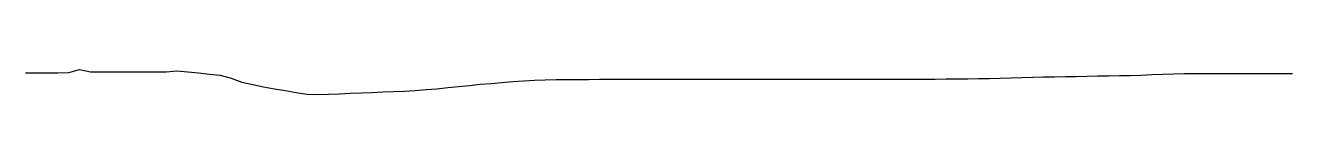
# Model space of a CAD drawing. Header units: metres. Extents: x -148477 to 168932, y -55673 to -2736.
# Drawn here: x -58527 to -57357, y -20618 to -20595 of the extents above; entities that cross this region are included whole.
import ezdxf

# ---------------------------------------------------------------- set-up
doc = ezdxf.new("R2010")
doc.units = ezdxf.units.M

msp = doc.modelspace()

# ---------------------------------------------------------------- linework, layer by layer
at = {"color": 6, "linetype": 'Continuous', "lineweight": -3, "ltscale": 0.5}
for p, q in [((-58527.3327, -20597.8189), (-58517.3327, -20597.7989)), ((-58517.3327, -20597.7989), (-58507.3327, -20597.6789)), ((-58507.3327, -20597.6789), (-58497.3327, -20597.5989)), ((-58497.3327, -20597.5989), (-58487.3327, -20597.5789)), ((-58487.3327, -20597.5789), (-58477.3327, -20594.5989)), ((-58477.3327, -20594.5989), (-58467.3327, -20596.9489)), ((-58467.3327, -20596.9489), (-58457.3327, -20596.8989)), ((-58457.3327, -20596.8989), (-58447.3327, -20596.8389)), ((-58447.3327, -20596.8389), (-58437.3327, -20596.8189)), ((-58437.3327, -20596.8189), (-58427.3327, -20596.7989)), ((-58427.3327, -20596.7989), (-58417.3327, -20596.7889)), ((-58417.3327, -20596.7889), (-58407.3327, -20596.7889)), ((-58407.3327, -20596.7889), (-58397.3327, -20596.7989)), ((-58397.3327, -20596.7989), (-58387.3327, -20595.9989)), ((-58387.3327, -20595.9989), (-58377.3327, -20596.8289)), ((-58377.3327, -20596.8289), (-58367.3327, -20597.8289)), ((-58367.3327, -20597.8289), (-58357.3327, -20598.8689)), ((-58357.3327, -20598.8689), (-58347.3327, -20599.7489)), ((-58347.3327, -20599.7489), (-58337.3327, -20602.8089)), ((-58337.3327, -20602.8089), (-58327.3327, -20606.5289)), ((-57997.3327, -20603.7489), (-57987.3327, -20603.6989)), ((-57987.3327, -20603.6989), (-57977.3327, -20603.6489)), ((-57977.3327, -20603.6489), (-57967.3327, -20603.6089)), ((-57967.3327, -20603.6089), (-57957.3327, -20603.5789)), ((-57957.3327, -20603.5789), (-57947.3327, -20603.5689)), ((-57947.3327, -20603.5689), (-57937.3327, -20603.5089)), ((-57937.3327, -20603.5089), (-57927.3327, -20603.5389)), ((-57927.3327, -20603.5389), (-57917.3327, -20603.4989)), ((-57917.3327, -20603.4989), (-57907.3327, -20603.5689)), ((-57907.3327, -20603.5689), (-57897.3327, -20603.5289)), ((-57897.3327, -20603.5289), (-57887.3327, -20603.5789)), ((-57887.3327, -20603.5789), (-57877.3327, -20603.6189)), ((-57877.3327, -20603.6189), (-57867.3327, -20603.6589)), ((-57867.3327, -20603.6589), (-57857.3327, -20603.6589)), ((-57857.3327, -20603.6589), (-57847.3327, -20603.6689)), ((-57847.3327, -20603.6689), (-57837.3327, -20603.7289)), ((-57767.3327, -20603.7389), (-57757.3327, -20603.6989)), ((-57757.3327, -20603.6989), (-57747.3327, -20603.7089)), ((-57747.3327, -20603.7089), (-57737.3327, -20603.6289)), ((-57737.3327, -20603.6289), (-57727.3327, -20603.5889)), ((-57727.3327, -20603.5889), (-57717.3327, -20603.5689)), ((-57717.3327, -20603.5689), (-57707.3327, -20603.5489)), ((-57707.3327, -20603.5489), (-57697.3327, -20603.5089)), ((-57697.3327, -20603.5089), (-57687.3327, -20603.4689)), ((-57687.3327, -20603.4689), (-57677.3327, -20603.4189)), ((-57677.3327, -20603.4189), (-57667.3327, -20603.3189)), ((-57667.3327, -20603.3189), (-57657.3327, -20603.1489)), ((-57657.3327, -20603.1489), (-57647.3327, -20603.0389)), ((-57647.3327, -20603.0389), (-57637.3327, -20602.9189)), ((-57637.3327, -20602.9189), (-57627.3327, -20602.7489)), ((-57627.3327, -20602.7489), (-57617.3327, -20602.4689)), ((-57617.3327, -20602.4689), (-57607.3327, -20602.1389)), ((-57607.3327, -20602.1389), (-57597.3327, -20601.8189)), ((-57597.3327, -20601.8189), (-57587.3327, -20601.5589)), ((-57587.3327, -20601.5589), (-57577.3327, -20601.3389)), ((-57577.3327, -20601.3389), (-57567.3327, -20601.1689)), ((-57567.3327, -20601.1689), (-57557.3327, -20601.0089)), ((-57557.3327, -20601.0089), (-57547.3327, -20600.7989)), ((-57547.3327, -20600.7989), (-57537.3327, -20600.6089)), ((-57537.3327, -20600.6089), (-57527.3327, -20600.4289)), ((-57527.3327, -20600.4289), (-57517.3327, -20600.2489)), ((-57517.3327, -20600.2489), (-57507.3327, -20600.2189)), ((-57507.3327, -20600.2189), (-57497.3327, -20599.9589)), ((-57497.3327, -20599.9589), (-57487.3327, -20599.3989)), ((-57487.3327, -20599.3989), (-57477.3327, -20598.9789)), ((-57477.3327, -20598.9789), (-57467.3327, -20598.7489)), ((-57467.3327, -20598.7489), (-57457.3327, -20598.5089)), ((-57457.3327, -20598.5089), (-57447.3327, -20598.3389)), ((-57447.3327, -20598.3389), (-57437.3327, -20598.2489)), ((-57437.3327, -20598.2489), (-57427.3327, -20598.2589)), ((-57427.3327, -20598.2589), (-57417.3327, -20598.2589)), ((-57417.3327, -20598.2589), (-57407.3327, -20598.2689)), ((-57407.3327, -20598.2689), (-57397.3327, -20598.2989)), ((-57397.3327, -20598.2989), (-57387.3327, -20598.3689)), ((-57387.3327, -20598.3689), (-57377.3327, -20598.4189)), ((-57377.3327, -20598.4189), (-57367.3327, -20598.4289)), ((-57367.3327, -20598.4289), (-57357.3327, -20598.4289)), ((-58327.3327, -20606.5289), (-58317.3327, -20608.5689)), ((-58317.3327, -20608.5689), (-58307.3327, -20610.5889)), ((-58307.3327, -20610.5889), (-58297.3327, -20612.4889)), ((-58297.3327, -20612.4889), (-58287.3327, -20614.1989)), ((-58287.3327, -20614.1989), (-58277.3327, -20615.9689)), ((-58197.3327, -20615.4989), (-58187.3327, -20615.1489)), ((-58187.3327, -20615.1489), (-58177.3327, -20614.6489)), ((-58177.3327, -20614.6489), (-58167.3327, -20613.9989)), ((-58167.3327, -20613.9989), (-58157.3327, -20613.2289)), ((-58157.3327, -20613.2289), (-58147.3327, -20612.4989)), ((-58147.3327, -20612.4989), (-58137.3327, -20611.4689)), ((-58137.3327, -20611.4689), (-58127.3327, -20610.3089)), ((-58127.3327, -20610.3089), (-58117.3327, -20609.3989)), ((-58117.3327, -20609.3989), (-58107.3327, -20608.3489)), ((-58107.3327, -20608.3489), (-58097.3327, -20607.5489)), ((-58097.3327, -20607.5489), (-58087.3327, -20606.6389)), ((-58087.3327, -20606.6389), (-58077.3327, -20605.8489)), ((-58077.3327, -20605.8489), (-58067.3327, -20605.0689)), ((-58067.3327, -20605.0689), (-58057.3327, -20604.6489)), ((-58057.3327, -20604.6489), (-58047.3327, -20604.1589)), ((-58047.3327, -20604.1589), (-58037.3327, -20603.9489)), ((-58037.3327, -20603.9489), (-58027.3327, -20603.8689)), ((-58027.3327, -20603.8689), (-58017.3327, -20603.8489)), ((-58017.3327, -20603.8489), (-58007.3327, -20603.7789)), ((-58007.3327, -20603.7789), (-57997.3327, -20603.7489)), ((-57837.3327, -20603.7289), (-57827.3327, -20603.7489)), ((-57827.3327, -20603.7489), (-57817.3327, -20603.7389)), ((-57817.3327, -20603.7389), (-57807.3327, -20603.7489)), ((-57807.3327, -20603.7489), (-57797.3327, -20603.7489)), ((-57797.3327, -20603.7489), (-57787.3327, -20603.7389)), ((-57787.3327, -20603.7389), (-57777.3327, -20603.7289)), ((-57777.3327, -20603.7289), (-57767.3327, -20603.7389)), ((-58277.3327, -20615.9689), (-58267.3327, -20617.6089)), ((-58267.3327, -20617.6089), (-58257.3327, -20617.8789)), ((-58257.3327, -20617.8789), (-58247.3327, -20617.5289)), ((-58247.3327, -20617.5289), (-58237.3327, -20617.1189)), ((-58237.3327, -20617.1189), (-58227.3327, -20616.7289)), ((-58227.3327, -20616.7289), (-58217.3327, -20616.3389)), ((-58217.3327, -20616.3389), (-58207.3327, -20616.0689)), ((-58207.3327, -20616.0689), (-58197.3327, -20615.4989))]:
    msp.add_line(p, q, dxfattribs=at)

doc.saveas('drawing.dxf')
